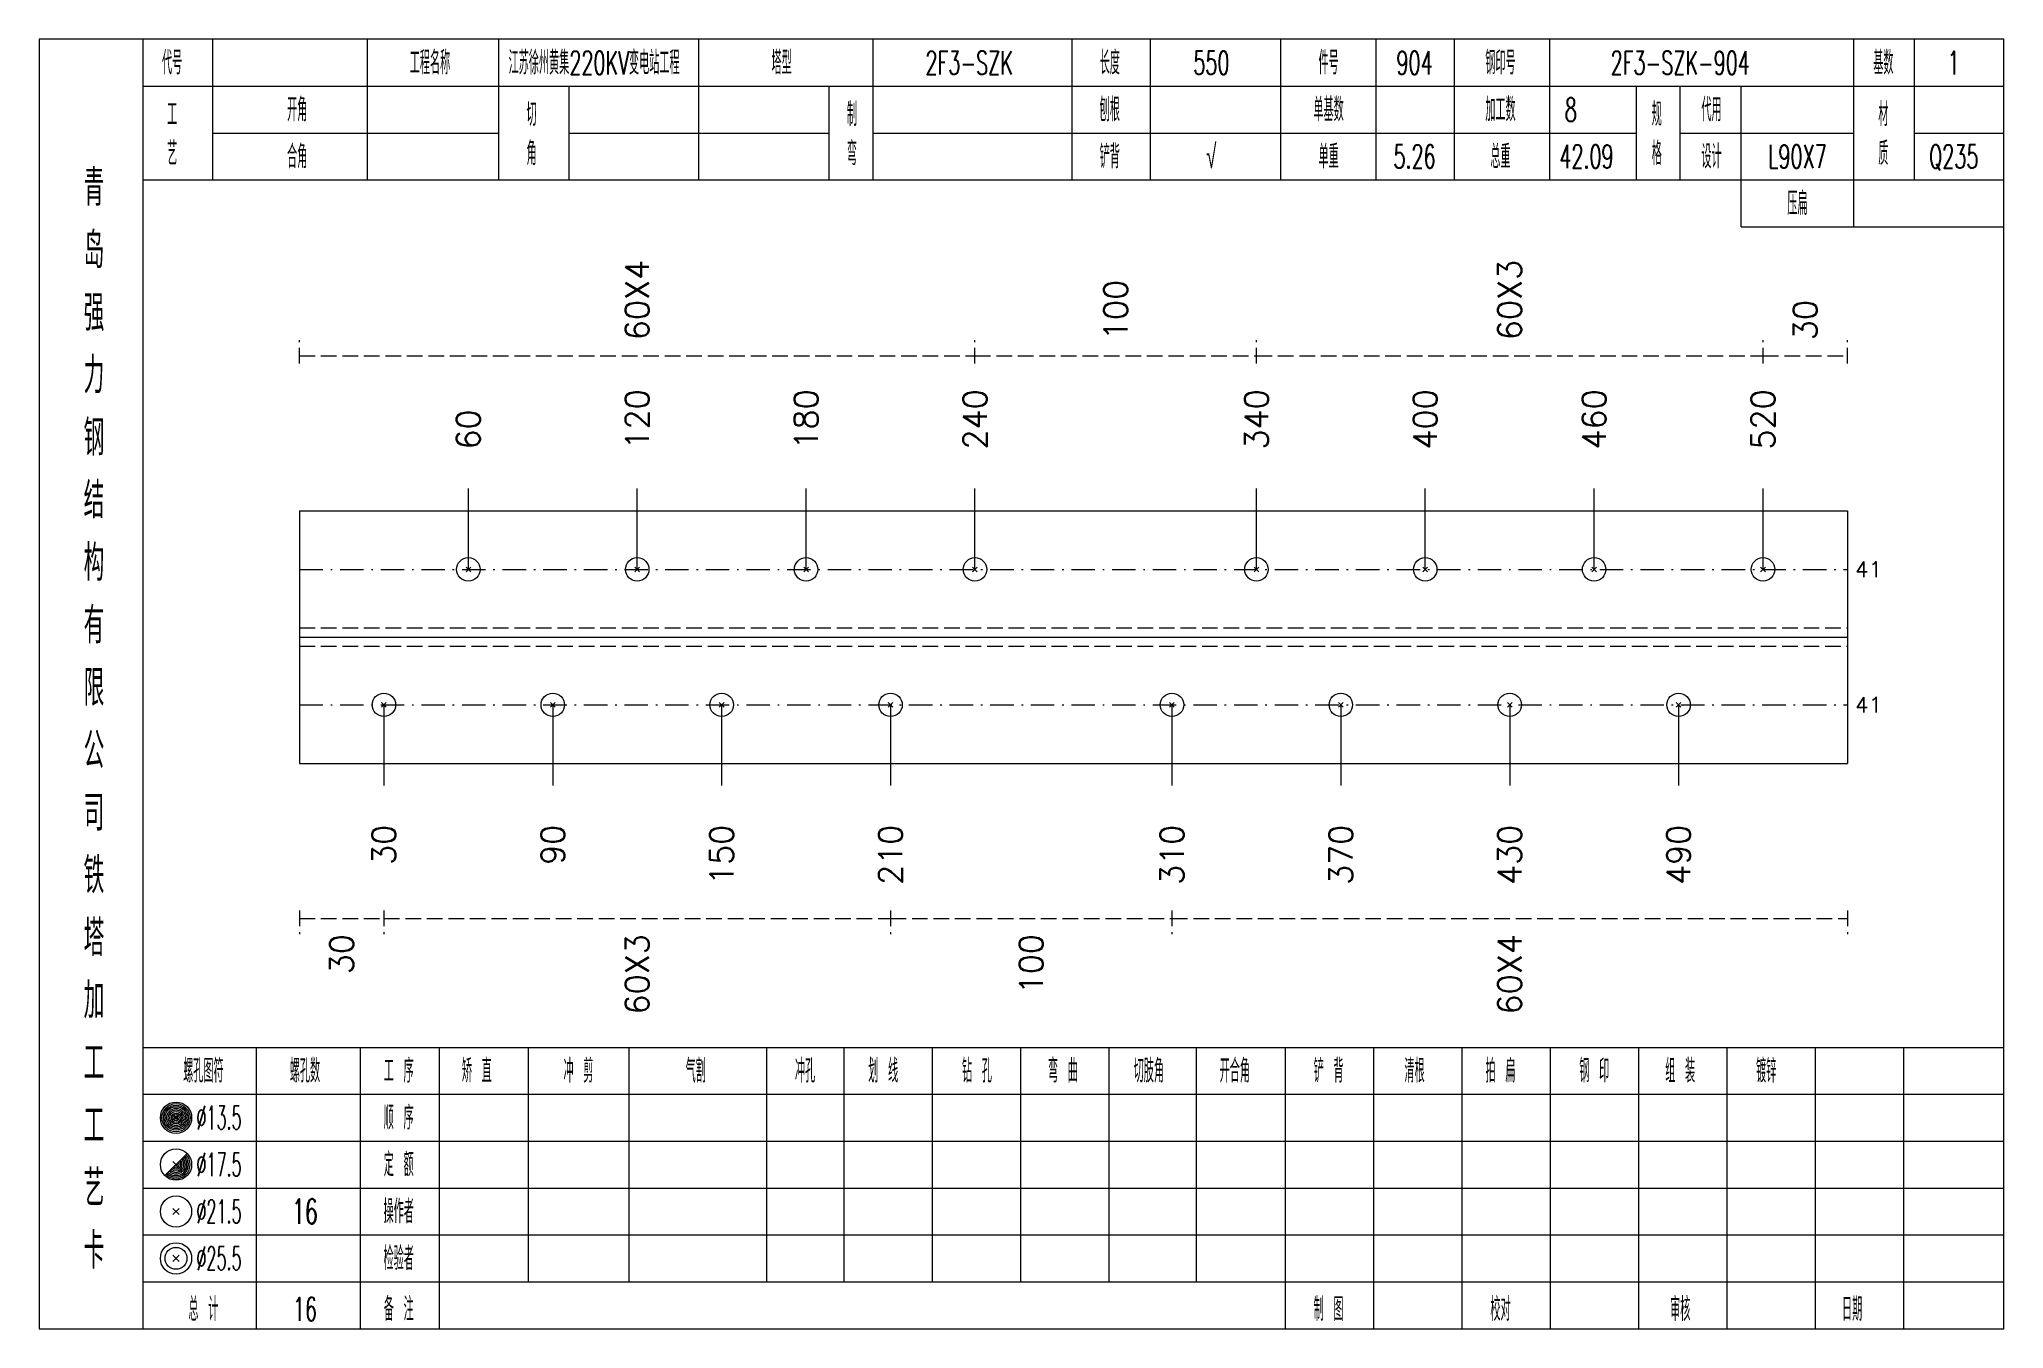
# Model space of a CAD drawing. Extents: x 0 to 4623, y -1159 to 4890.
# Drawn here: x 4048.2 to 4299.6, y 1125 to 1290 of the extents above; entities that cross this region are included whole.
import ezdxf
from ezdxf.enums import TextEntityAlignment as Align

# ---------------------------------------------------------------- set-up
doc = ezdxf.new("R2010")
doc.units = 0
doc.header["$MEASUREMENT"] = 0
doc.linetypes.add('一点画线', pattern=[5.2, 3, -1, 0.2, -1])
doc.linetypes.add('虚线', pattern=[2.75, 2, -0.75])
doc.layers.get('0').update_dxf_attribs({"linetype": 'CONTINUOUS', "lineweight": 25})
for name, color, linetype, lineweight in [('1', 7, 'CONTINUOUS', 25), ('4', 7, 'CONTINUOUS', 25), ('5', 7, 'CONTINUOUS', 25)]:
    doc.layers.add(name, color=color, linetype=linetype, lineweight=lineweight)
doc.styles.get("Standard").update_dxf_attribs({"font": 'simplex.shx', "width": 0.7, "height": 3, "bigfont": 'gbhzfs.shx'})

msp = doc.modelspace()

# ---------------------------------------------------------------- texts
at = {"color": 8, "linetype": 'Continuous', "lineweight": 9}
for s, p in [('60X4', (4124.722, 1251.5)), ('60X3', (4236.378, 1251.5)), ('100', (4185.953, 1251.5)), ('30', (4274.197, 1251.5))]:
    msp.add_text(s, height=3, rotation=90, dxfattribs=at).set_placement(p, align=Align.MIDDLE_LEFT)
at = {"color": 7, "linetype": 'Continuous', "lineweight": 13}
for s, p in [('120', (4124.722, 1237.5)), ('180', (4146.333, 1237.5)), ('240', (4167.944, 1237.5)), ('340', (4203.962, 1237.5)), ('400', (4225.573, 1237.5)), ('460', (4247.184, 1237.5)), ('520', (4268.795, 1237.5)), ('60', (4103.111, 1237.5))]:
    msp.add_text(s, height=3, rotation=90, dxfattribs=at).set_placement(p, align=Align.MIDDLE_LEFT)
for p in [(4280.6, 1222.167), (4280.6, 1204.833)]:
    msp.add_text('41', height=2, dxfattribs=at).set_placement(p, align=Align.MIDDLE_LEFT)
at = {"color": 8, "linetype": 'Continuous', "lineweight": 9}
for s, p in [('30', (4086.903, 1175.5)), ('60X3', (4124.722, 1175.5)), ('100', (4175.147, 1175.5)), ('60X4', (4236.378, 1175.5))]:
    msp.add_text(s, height=3, rotation=90, dxfattribs=at).set_placement(p, align=Align.MIDDLE_RIGHT)
at = {"layer": '1', "color": 7, "linetype": 'Continuous', "lineweight": 13}
for s, p in [('30', (4092.305, 1189.5)), ('90', (4113.916, 1189.5)), ('150', (4135.527, 1189.5)), ('210', (4157.138, 1189.5)), ('310', (4193.156, 1189.5)), ('370', (4214.767, 1189.5)), ('430', (4236.378, 1189.5)), ('490', (4257.989, 1189.5))]:
    msp.add_text(s, height=3, rotation=90, dxfattribs=at).set_placement(p, align=Align.MIDDLE_RIGHT)
at = {"layer": '4', "color": 1, "linetype": 'Continuous', "lineweight": 13}
for s, height, width, p in [('代号', 3, 0.6, (4065.2, 1287)), ('工程名称', 3, 0.6, (4098.2, 1287)), ('江苏徐州黄集220KV变电站工程', 3, 0.6, (4119.2, 1287)), ('塔型', 3, 0.6, (4143.2, 1287)), ('2F3-SZK', 3, 0.6, (4167.2, 1287)), ('长度', 3, 0.6, (4185.2, 1287)), ('550', 3, 0.6, (4198.2, 1287)), ('件号', 3, 0.6, (4213.2, 1287)), ('904', 3, 0.6, (4224.2, 1287)), ('钢印号', 3, 0.6, (4235.2, 1287)), ('2F3-SZK-904', 3, 0.6, (4258.2, 1287)), ('基数', 3, 0.6, (4284.2, 1287)), ('1', 3, 0.6, (4293.2, 1287)), ('开角', 3, 0.6, (4081.2, 1281)), ('制', 3, 0.6, (4152.2, 1280.4)), ('刨根', 3, 0.6, (4185.2, 1281)), ('单基数', 3, 0.6, (4213.2, 1281)), ('加工数', 3, 0.6, (4235.2, 1281)), ('8', 3, 0.6, (4244.2, 1281)), ('规', 3, 0.6, (4255.2, 1280.4)), ('代用', 3, 0.6, (4262.2, 1281)), ('材', 3, 0.6, (4284.2, 1280.4)), ('工', 3, 0.6, (4065.2, 1280.4)), ('切', 3, 0.6, (4111.2, 1280.4)), ('艺', 3, 0.6, (4065.2, 1275.4)), ('角', 3, 0.6, (4111.2, 1275.4)), ('弯', 3, 0.6, (4152.2, 1275.4)), ('格', 3, 0.6, (4255.2, 1275.4)), ('质', 3, 0.6, (4284.2, 1275.4)), ('合角', 3, 0.6, (4081.2, 1275)), ('铲背', 3, 0.6, (4185.2, 1275)), ('√', 3, 0.6, (4198.2, 1275)), ('单重', 3, 0.6, (4213.2, 1275)), ('5.26', 3, 0.6, (4224.2, 1275)), ('总重', 3, 0.6, (4235.2, 1275)), ('42.09', 3, 0.6, (4246.2, 1275)), ('设计', 3, 0.6, (4262.2, 1275)), ('L90X7', 3, 0.6, (4273.2, 1275)), ('Q235', 3, 0.6, (4293.2, 1275)), ('青', 4.6, 0.8, (4055.2, 1271)), ('压扁', 3, 0.6, (4273.2, 1269)), ('岛', 4.6, 0.8, (4055.2, 1263)), ('强', 4.6, 0.8, (4055.2, 1255)), ('力', 4.6, 0.8, (4055.2, 1247)), ('钢', 4.6, 0.8, (4055.2, 1239)), ('结', 4.6, 0.8, (4055.2, 1231)), ('构', 4.6, 0.8, (4055.2, 1223)), ('有', 4.6, 0.8, (4055.2, 1215)), ('限', 4.6, 0.8, (4055.2, 1207)), ('公', 4.6, 0.8, (4055.2, 1199)), ('司', 4.6, 0.8, (4055.2, 1191)), ('铁', 4.6, 0.8, (4055.2, 1183)), ('塔', 4.6, 0.8, (4055.2, 1175)), ('加', 4.6, 0.8, (4055.2, 1167)), ('工', 4.6, 0.8, (4055.2, 1159)), ('螺孔图符', 3, 0.6, (4069.2, 1158)), ('螺孔数', 3, 0.6, (4082.2, 1158)), ('工 序', 3, 0.6, (4094.2, 1158)), ('矫 直', 3, 0.6, (4104.2, 1158)), ('冲 剪', 3, 0.6, (4117.2, 1158)), ('气割', 3, 0.6, (4132.2, 1158)), ('冲孔', 3, 0.6, (4146.2, 1158)), ('划 线', 3, 0.6, (4156.2, 1158)), ('钻 孔', 3, 0.6, (4168.2, 1158)), ('弯 曲', 3, 0.6, (4179.2, 1158)), ('切肢角', 3, 0.6, (4190.2, 1158)), ('开合角', 3, 0.6, (4201.2, 1158)), ('铲 背', 3, 0.6, (4213.2, 1158)), ('清根', 3, 0.6, (4224.2, 1158)), ('拍 扁', 3, 0.6, (4235.2, 1158)), ('钢 印', 3, 0.6, (4247.2, 1158)), ('组 装', 3, 0.6, (4258.2, 1158)), ('镀锌', 3, 0.6, (4269.2, 1158)), ('工', 4.6, 0.8, (4055.2, 1151)), ('%%C13.5', 3, 0.5, (4071.2, 1152)), ('顺 序', 3, 0.6, (4094.2, 1152)), ('%%C17.5', 3, 0.5, (4071.2, 1146)), ('定 额', 3, 0.6, (4094.2, 1146)), ('艺', 4.6, 0.8, (4055.2, 1143)), ('%%C21.5', 3, 0.5, (4071.2, 1140)), ('16', 3.2, 0.6, (4082.2, 1140)), ('操作者', 3, 0.6, (4094.2, 1140)), ('卡', 4.6, 0.8, (4055.2, 1135)), ('%%C25.5', 3, 0.5, (4071.2, 1134)), ('检验者', 3, 0.6, (4094.2, 1134)), ('总 计', 3, 0.6, (4069.2, 1127.5)), ('16', 3, 0.6, (4082.2, 1127.5)), ('备 注', 3, 0.6, (4094.2, 1127.5)), ('制 图', 3, 0.6, (4213.2, 1127.5)), ('校对', 3, 0.6, (4235.2, 1127.5)), ('审核', 3, 0.6, (4258.2, 1127.5)), ('日期', 3, 0.6, (4280.2, 1127.5))]:
    msp.add_text(s, height=height, dxfattribs=dict(at, width=width)).set_placement(p, align=Align.MIDDLE_CENTER)

# ---------------------------------------------------------------- blocks, each defined once
blk = doc.blocks.new('孔21.5')
at = {"layer": '5', "color": 7, "linetype": 'Continuous', "lineweight": 13}
for p, q in [((-0.2, -0.2), (0.2, 0.2)), ((-0.2, 0.2), (0.2, -0.2))]:
    blk.add_line(p, q, dxfattribs=at)
blk.add_circle((0, 0), 1, dxfattribs=at)

# ---------------------------------------------------------------- linework, layer by layer
at = {"color": 8, "linetype": '虚线', "lineweight": 9}
for p, q in [((4081.5, 1248.5), (4081.5, 1251.5)), ((4081.5, 1249.5), (4167.944, 1249.5)), ((4167.944, 1248.5), (4167.944, 1251.5)), ((4167.944, 1248.5), (4167.944, 1251.5)), ((4167.944, 1249.5), (4203.962, 1249.5)), ((4203.962, 1248.5), (4203.962, 1251.5)), ((4203.962, 1248.5), (4203.962, 1251.5)), ((4203.962, 1249.5), (4268.795, 1249.5)), ((4268.795, 1248.5), (4268.795, 1251.5)), ((4268.795, 1248.5), (4268.795, 1251.5)), ((4268.795, 1249.5), (4279.6, 1249.5)), ((4279.6, 1248.5), (4279.6, 1251.5)), ((4081.5, 1178.5), (4081.5, 1175.5)), ((4081.5, 1177.5), (4092.305, 1177.5)), ((4092.305, 1178.5), (4092.305, 1175.5)), ((4092.305, 1178.5), (4092.305, 1175.5)), ((4092.305, 1177.5), (4157.138, 1177.5)), ((4157.138, 1178.5), (4157.138, 1175.5)), ((4157.138, 1178.5), (4157.138, 1175.5)), ((4157.138, 1177.5), (4193.156, 1177.5)), ((4193.156, 1178.5), (4193.156, 1175.5)), ((4193.156, 1178.5), (4193.156, 1175.5)), ((4193.156, 1177.5), (4279.6, 1177.5)), ((4279.6, 1178.5), (4279.6, 1175.5))]:
    msp.add_line(p, q, dxfattribs=at)
at = {"color": 7, "linetype": 'Continuous', "lineweight": 13}
for p, q in [((4103.111, 1222.167), (4103.111, 1232.5)), ((4124.722, 1222.167), (4124.722, 1232.5)), ((4146.333, 1222.167), (4146.333, 1232.5)), ((4167.944, 1222.167), (4167.944, 1232.5)), ((4203.962, 1222.167), (4203.962, 1232.5)), ((4225.573, 1222.167), (4225.573, 1232.5)), ((4247.184, 1222.167), (4247.184, 1232.5)), ((4268.795, 1222.167), (4268.795, 1232.5)), ((4092.305, 1204.833), (4092.305, 1194.5)), ((4113.916, 1204.833), (4113.916, 1194.5)), ((4135.527, 1204.833), (4135.527, 1194.5)), ((4157.138, 1204.833), (4157.138, 1194.5)), ((4193.156, 1204.833), (4193.156, 1194.5)), ((4214.767, 1204.833), (4214.767, 1194.5)), ((4236.378, 1204.833), (4236.378, 1194.5)), ((4257.989, 1204.833), (4257.989, 1194.5))]:
    msp.add_line(p, q, dxfattribs=at)
at = {"color": 7, "linetype": 'Continuous', "lineweight": 18}
for p, q in [((4081.5, 1229.667), (4081.5, 1197.333)), ((4081.5, 1229.667), (4279.6, 1229.667)), ((4279.6, 1229.667), (4279.6, 1197.333)), ((4081.5, 1213.5), (4279.6, 1213.5))]:
    msp.add_line(p, q, dxfattribs=at)
at = {"color": 3, "linetype": '一点画线', "lineweight": 13}
for p, q in [((4081.5, 1222.167), (4279.6, 1222.167)), ((4081.5, 1204.833), (4279.6, 1204.833))]:
    msp.add_line(p, q, dxfattribs=at)
at = {"color": 1, "linetype": '虚线', "lineweight": 18}
for p, q in [((4081.5, 1214.667), (4279.6, 1214.667)), ((4081.5, 1212.333), (4279.6, 1212.333))]:
    msp.add_line(p, q, dxfattribs=at)
at = {"layer": '1', "color": 7, "linetype": 'Continuous', "lineweight": 18}
msp.add_line((4081.5, 1197.333), (4279.6, 1197.333), dxfattribs=at)
at = {"layer": '4', "color": 1, "linetype": 'Continuous', "lineweight": 18}
for p, q in [((4061.5, 1125), (4061.5, 1290)), ((4070.4, 1272), (4070.4, 1290)), ((4090.2, 1272), (4090.2, 1290)), ((4107, 1272), (4107, 1290)), ((4132.6, 1272), (4132.6, 1290)), ((4154.9, 1272), (4154.9, 1290)), ((4180.4, 1272), (4180.4, 1290)), ((4190.4, 1272), (4190.4, 1290)), ((4207.1, 1272), (4207.1, 1290)), ((4219.3, 1272), (4219.3, 1290)), ((4229.3, 1272), (4229.3, 1290)), ((4241.5, 1272), (4241.5, 1290)), ((4280.4, 1266), (4280.4, 1290)), ((4288.2, 1272), (4288.2, 1290)), ((4061.5, 1284), (4299.6, 1284)), ((4116, 1272), (4116, 1284)), ((4149.3, 1272), (4149.3, 1284)), ((4252.6, 1272), (4252.6, 1284)), ((4258.2, 1272), (4258.2, 1284)), ((4266, 1266), (4266, 1284)), ((4070.4, 1278), (4107, 1278)), ((4116, 1278), (4149.3, 1278)), ((4154.9, 1278), (4252.6, 1278)), ((4258.2, 1278), (4280.4, 1278)), ((4288.2, 1278), (4299.6, 1278)), ((4061.5, 1272), (4299.6, 1272)), ((4266, 1266), (4299.6, 1266)), ((4061.5, 1161), (4299.6, 1161)), ((4076, 1125), (4076, 1161)), ((4089.3, 1125), (4089.3, 1161)), ((4099.4, 1125), (4099.4, 1161)), ((4110.8, 1131), (4110.8, 1161)), ((4123.7, 1131), (4123.7, 1161)), ((4141.3, 1131), (4141.3, 1161)), ((4151.2, 1131), (4151.2, 1161)), ((4162.5, 1131), (4162.5, 1161)), ((4173.8, 1131), (4173.8, 1161)), ((4185.1, 1131), (4185.1, 1161)), ((4196.3, 1131), (4196.3, 1161)), ((4207.7, 1131), (4207.7, 1161)), ((4219, 1131), (4219, 1161)), ((4230.3, 1131), (4230.3, 1161)), ((4241.6, 1131), (4241.6, 1161)), ((4252.9, 1131), (4252.9, 1161)), ((4264.2, 1131), (4264.2, 1161)), ((4275.5, 1131), (4275.5, 1161)), ((4286.8, 1131), (4286.8, 1161)), ((4061.5, 1155), (4299.6, 1155)), ((4061.5, 1149), (4299.6, 1149)), ((4061.5, 1143), (4299.6, 1143)), ((4061.5, 1137), (4299.6, 1137)), ((4061.5, 1131), (4299.6, 1131)), ((4207.7, 1125), (4207.7, 1131)), ((4219, 1125), (4219, 1131)), ((4230.3, 1125), (4230.3, 1131)), ((4241.6, 1125), (4241.6, 1131)), ((4252.9, 1125), (4252.9, 1131)), ((4264.2, 1125), (4264.2, 1131)), ((4275.5, 1125), (4275.5, 1131)), ((4286.8, 1125), (4286.8, 1131))]:
    msp.add_line(p, q, dxfattribs=at)
at = {"layer": '4', "color": 7, "linetype": 'Continuous', "lineweight": 13}
for p, q in [((4065.5, 1151.8), (4065.9, 1152.2)), ((4065.9, 1151.8), (4065.5, 1152.2)), ((4064.286, 1144.586), (4067.114, 1147.414)), ((4065.3, 1146.4), (4066.1, 1145.6)), ((4065.3, 1139.6), (4066.1, 1140.4)), ((4065.3, 1140.4), (4066.1, 1139.6)), ((4065.3, 1133.6), (4066.1, 1134.4)), ((4065.3, 1134.4), (4066.1, 1133.6))]:
    msp.add_line(p, q, dxfattribs=at)
at = {"layer": '4', "color": 1, "linetype": 'Continuous', "lineweight": 18}
msp.add_lwpolyline([(4048.2, 1290), (4048.2, 1125), (4299.6, 1125), (4299.6, 1290)], close=True, dxfattribs=at)
at = {"layer": '4', "color": 7, "linetype": 'Continuous', "lineweight": 13}
for centre, radius in [((4065.7, 1152), 2), ((4065.7, 1152), 1.8), ((4065.7, 1152), 1.6), ((4065.7, 1152), 1.4), ((4065.7, 1152), 1.2), ((4065.7, 1152), 1), ((4065.7, 1152), 0.8), ((4065.7, 1152), 0.6), ((4065.7, 1152), 0.4), ((4065.7, 1152), 0.2), ((4065.7, 1146), 2), ((4065.7, 1140), 2), ((4065.7, 1134), 2), ((4065.7, 1134), 1.4)]:
    msp.add_circle(centre, radius, dxfattribs=at)
for radius in [1.8, 1.6, 1.4, 1.2, 1, 0.8, 0.6, 0.4, 0.2]:
    msp.add_arc((4065.7, 1146), radius, 225, 45, dxfattribs=at)

# ---------------------------------------------------------------- block references
at = {"color": 7, "linetype": 'Continuous', "lineweight": 13, "xscale": 1.5, "yscale": 1.5, "zscale": 1.5}
for p in [(4103.111, 1222.167), (4124.722, 1222.167), (4146.333, 1222.167), (4167.944, 1222.167), (4203.962, 1222.167), (4225.573, 1222.167), (4247.184, 1222.167), (4268.795, 1222.167)]:
    msp.add_blockref('孔21.5', p, dxfattribs=at)
at = {"layer": '1', "color": 7, "linetype": 'Continuous', "lineweight": 13, "xscale": 1.5, "yscale": 1.5, "zscale": 1.5}
for p in [(4092.305, 1204.833), (4113.916, 1204.833), (4135.527, 1204.833), (4157.138, 1204.833), (4193.156, 1204.833), (4214.767, 1204.833), (4236.378, 1204.833), (4257.989, 1204.833)]:
    msp.add_blockref('孔21.5', p, dxfattribs=at)

msp.set_redraw_order([(e.dxf.handle, doc.entitydb.next_handle()) for e in msp.query("TEXT MTEXT ATTDEF DIMENSION ARC_DIMENSION")])  # texts and dimensions are drawn at this point

doc.saveas('drawing.dxf')
